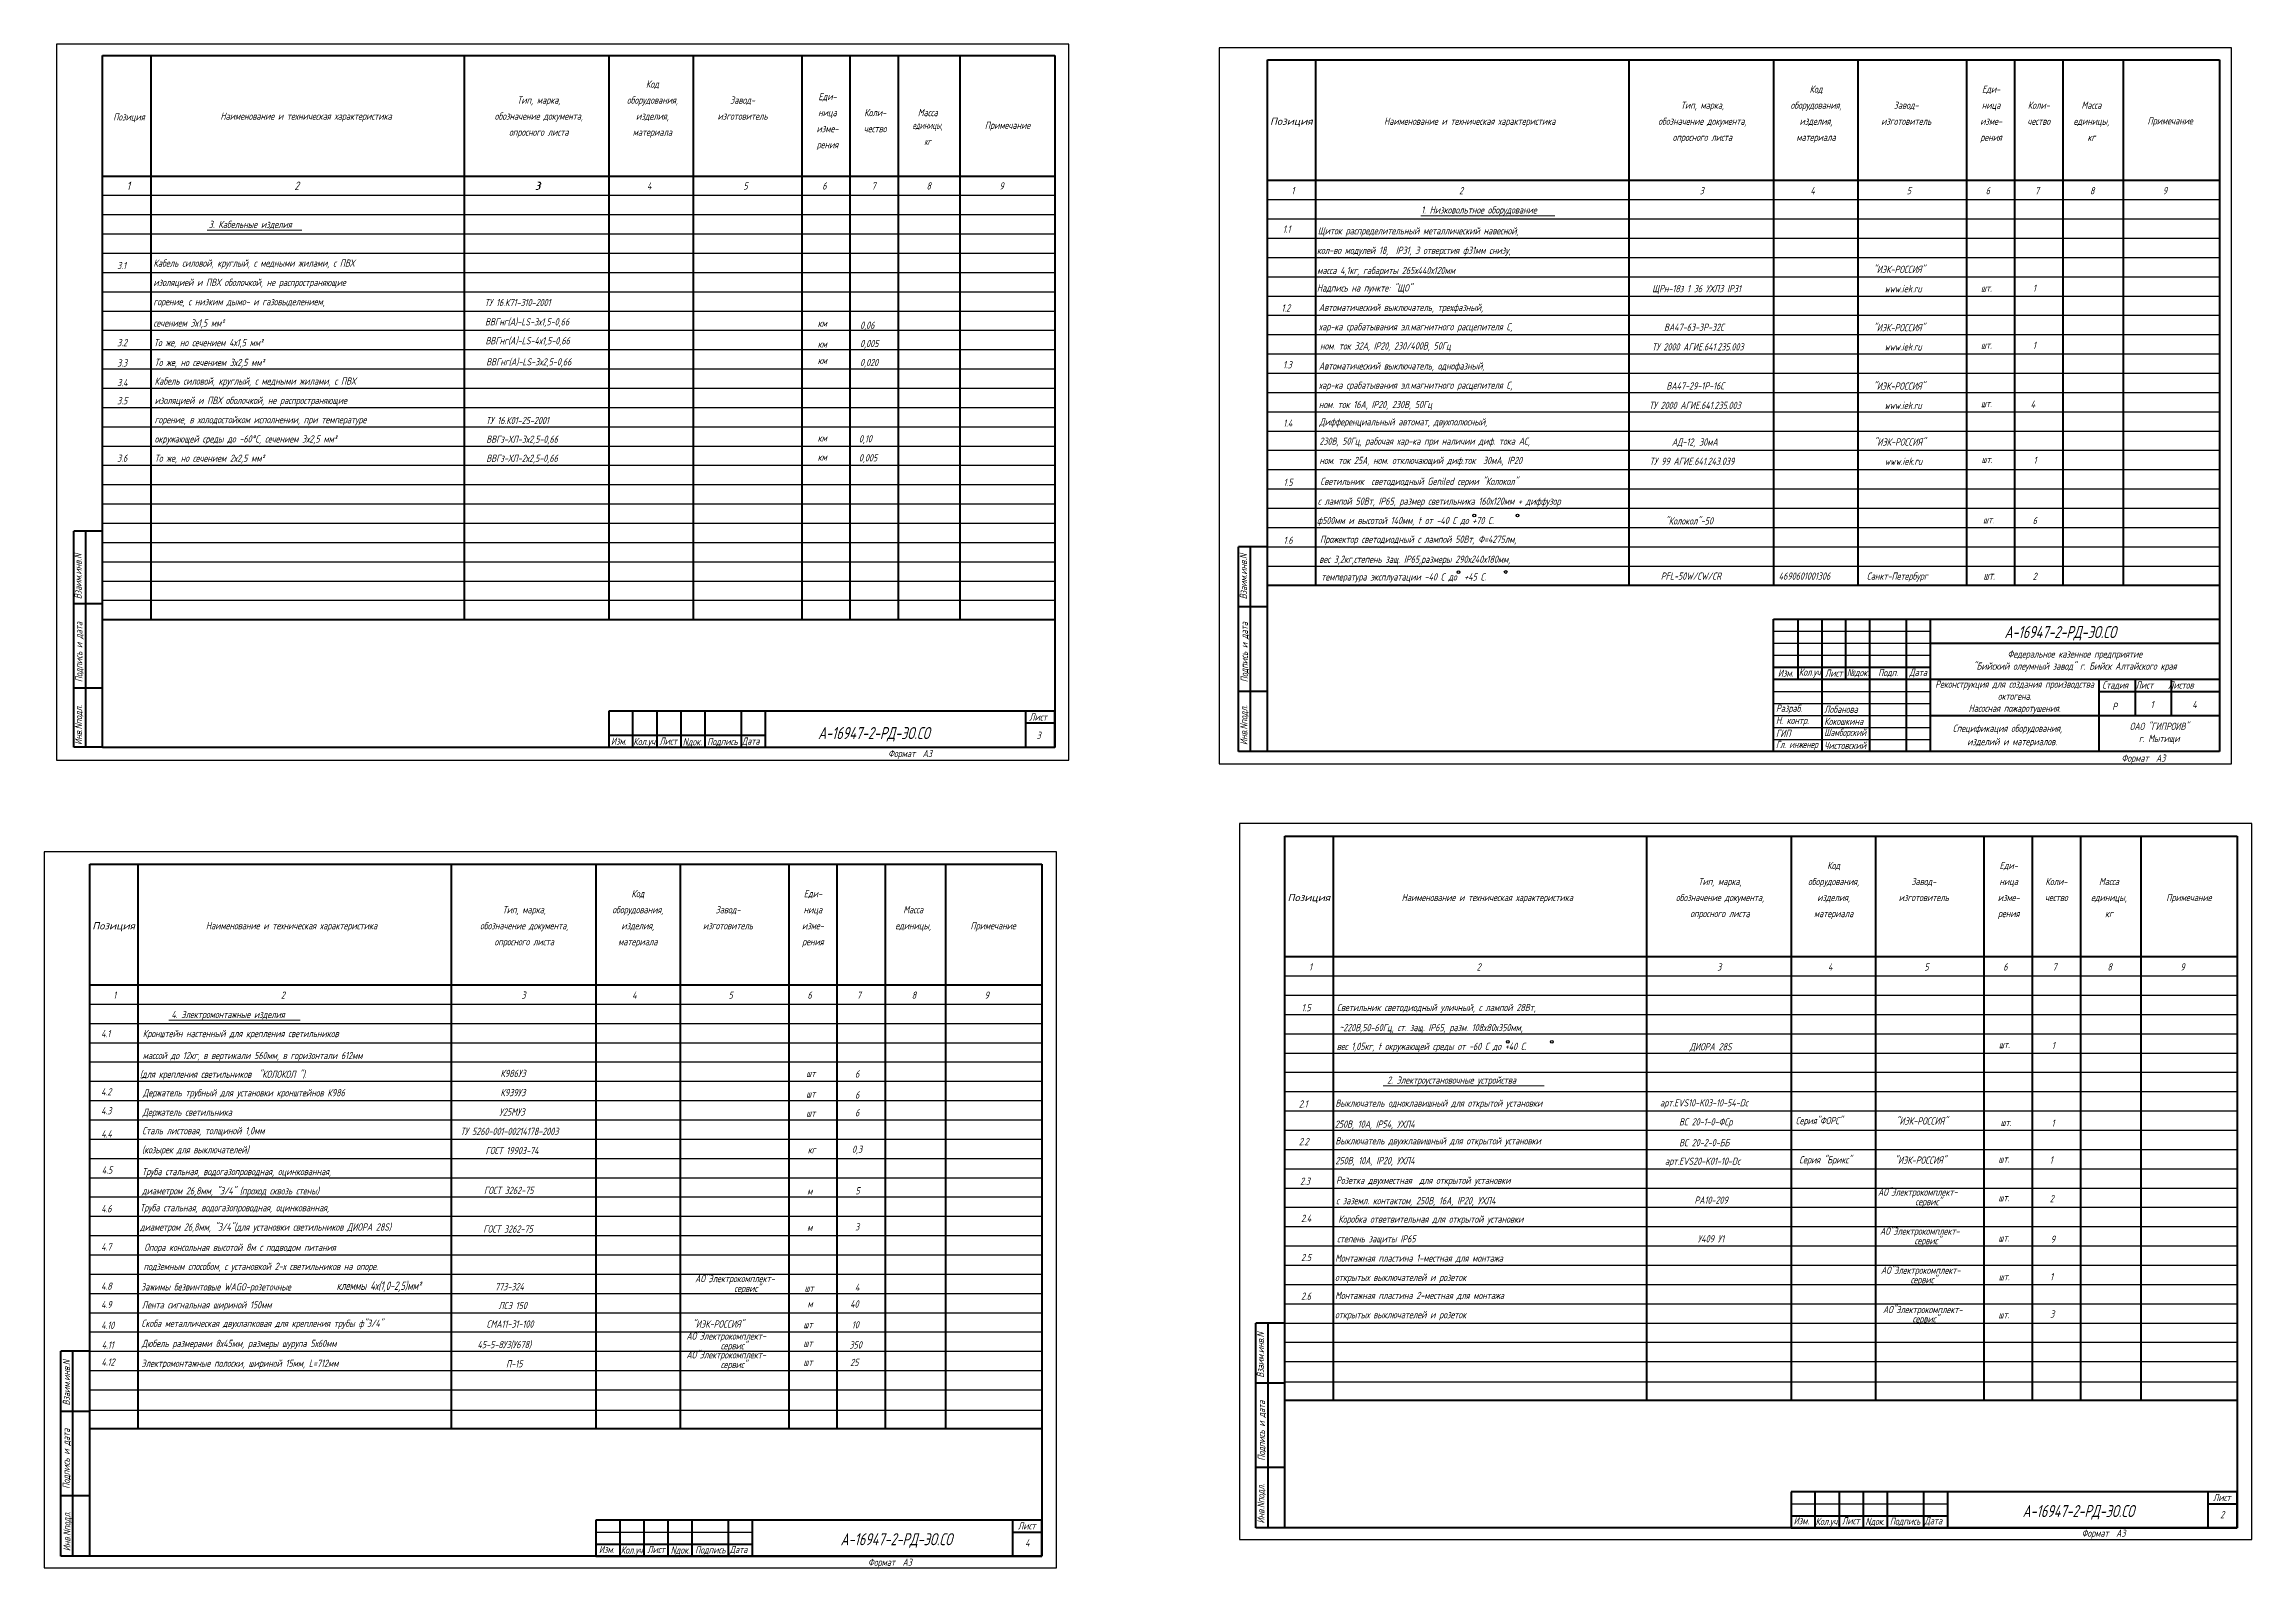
# Model space of a CAD drawing. Header units: inches. Extents: x 7 to 4039, y 15 to 1438.
# Drawn here: x 7 to 923, y 769 to 1402 of the extents above; entities that cross this region are included whole.
import ezdxf
from ezdxf.enums import TextEntityAlignment as Align

# ---------------------------------------------------------------- set-up
doc = ezdxf.new("R2010")
doc.units = ezdxf.units.IN
doc.header["$MEASUREMENT"] = 0
doc.linetypes.add('gost6', pattern=[12, 8, -1.5, 1, -1.5])
doc.layers.add('оси', color=5, linetype='gost6')
doc.layers.add('текст', color=7, linetype='Continuous')
doc.layers.add('Спецификация', color=9, linetype='Continuous', lineweight=25)
doc.styles.add('GOST', font='gost.shx', dxfattribs={"oblique": 15})
doc.styles.add('Simplex', font='simplex.shx', dxfattribs={"width": 0.7, "oblique": 15})

msp = doc.modelspace()

# ---------------------------------------------------------------- texts
at = {"lineweight": 20, "oblique": 15, "width": 0.7}
for s, style, p in [('Код', 'Simplex', (259.36, 1383.45)), ('Код', 'Simplex', (742.07, 1381.33)), ('Еди-', 'Simplex', (814.69, 1381.33)), ('Тип, марка,', 'Simplex', (212.23, 1376.8)), ('оборудования,', 'Simplex', (259.36, 1376.8)), ('Завод-', 'Simplex', (296.76, 1376.8)), ('ница', 'Simplex', (331.97, 1371.62)), ('Еди-', 'Simplex', (331.97, 1378.27)), ('Коли-', 'Simplex', (351.76, 1371.62)), ('Масса', 'Simplex', (373.59, 1371.62)), ('Тип, марка,', 'Simplex', (694.94, 1374.68)), ('оборудования,', 'Simplex', (742.07, 1374.68)), ('Завод-', 'Simplex', (779.47, 1374.68)), ('ница', 'Simplex', (814.69, 1374.68)), ('Коли-', 'Simplex', (834.47, 1374.68)), ('Масса', 'Simplex', (856.31, 1374.68)), ('Позиция', 'Simplex', (42.22, 1369.83)), ('Наименование и техническая характеристика', 'Simplex', (115.7, 1370.15)), ('обозначение документа,', 'Simplex', (212.23, 1370.15)), ('опросного листа', 'Simplex', (212.23, 1363.5)), ('материала', 'Simplex', (259.36, 1363.5)), ('изделия,', 'Simplex', (259.36, 1370.15)), ('изготовитель', 'Simplex', (296.76, 1370.15)), ('изме-', 'Simplex', (331.97, 1364.97)), ('чество', 'Simplex', (351.76, 1364.97)), ('единицы,', 'GOST', (373.5, 1366.36)), ('Примечание', 'Simplex', (406.67, 1366.36)), ('Наименование и техническая характеристика', 'Simplex', (598.42, 1368.03)), ('обозначение документа,', 'Simplex', (694.94, 1368.03)), ('изделия,', 'Simplex', (742.07, 1368.03)), ('изготовитель', 'Simplex', (779.47, 1368.03)), ('изме-', 'Simplex', (814.69, 1368.03)), ('чество', 'Simplex', (834.47, 1368.03)), ('единицы,', 'Simplex', (856.31, 1368.03)), ('Примечание', 'Simplex', (888.98, 1368.19)), ('рения', 'Simplex', (331.97, 1358.32)), ('кг', 'GOST', (373.5, 1359.71)), ('опросного листа', 'Simplex', (694.94, 1361.38)), ('материала', 'Simplex', (742.07, 1361.38)), ('рения', 'Simplex', (814.69, 1361.38)), ('кг', 'Simplex', (856.31, 1361.38)), ('Тип, марка,', 'Simplex', (702.23, 1052.66)), ('оборудования,', 'Simplex', (749.36, 1052.66)), ('Код', 'Simplex', (749.36, 1059.31)), ('Завод-', 'Simplex', (786.76, 1052.66)), ('ница', 'Simplex', (821.98, 1052.66)), ('Еди-', 'Simplex', (821.98, 1059.31)), ('Коли-', 'Simplex', (841.76, 1052.66)), ('Масса', 'Simplex', (863.59, 1052.66)), ('Код', 'Simplex', (253.31, 1047.63)), ('Еди-', 'Simplex', (325.93, 1047.63)), ('Наименование и техническая характеристика', 'Simplex', (605.71, 1046.01)), ('обозначение документа,', 'Simplex', (702.23, 1046.01)), ('изделия,', 'Simplex', (749.36, 1046.01)), ('изготовитель', 'Simplex', (786.76, 1046.01)), ('изме-', 'Simplex', (821.98, 1046.01)), ('чество', 'Simplex', (841.76, 1046.01)), ('единицы,', 'Simplex', (863.59, 1046.01)), ('Примечание', 'Simplex', (896.76, 1046.01)), ('Наименование и техническая характеристика', 'Simplex', (109.66, 1034.33)), ('обозначение документа,', 'Simplex', (206.18, 1034.33)), ('Тип, марка,', 'Simplex', (206.18, 1040.98)), ('оборудования,', 'Simplex', (253.31, 1040.98)), ('изделия,', 'Simplex', (253.31, 1034.33)), ('изготовитель', 'Simplex', (290.71, 1034.33)), ('Завод-', 'Simplex', (290.71, 1040.98)), ('изме-', 'Simplex', (325.93, 1034.33)), ('ница', 'Simplex', (325.93, 1040.98)), ('единицы,', 'Simplex', (367.55, 1034.33)), ('Масса', 'Simplex', (367.55, 1040.98)), ('Примечание', 'Simplex', (400.71, 1034.33)), ('опросного листа', 'Simplex', (702.23, 1039.36)), ('материала', 'Simplex', (749.36, 1039.36)), ('рения', 'Simplex', (821.98, 1039.36)), ('кг', 'Simplex', (863.59, 1039.36)), ('опросного листа', 'Simplex', (206.18, 1027.68)), ('материала', 'Simplex', (253.31, 1027.68)), ('рения', 'Simplex', (325.93, 1027.68))]:
    msp.add_text(s, height=3, dxfattribs=dict(at, style=style)).set_placement(p, align=Align.CENTER)
at = {"lineweight": 20, "style": 'Simplex', "oblique": 15, "width": 0.960052}
for p, p2 in [((515.56, 1368.03), (533.25, 1368.03)), ((522.85, 1046.01), (540.54, 1046.01)), ((27.01, 1034.29), (44.71, 1034.29))]:
    msp.add_text('Позиция', height=3, dxfattribs=at).set_placement(p, p2, align=Align.FIT)
at = {"style": 'GOST', "oblique": 15}
for s, p in [('1', (41.29, 1341.02)), ('2', (110.85, 1341.02)), ('3', (210.62, 1341.02))]:
    msp.add_text(s, height=3.5, dxfattribs=at).set_placement(p)
at = {"lineweight": 20, "style": 'Simplex', "oblique": 15}
for s, width, p in [('3', 0.7, (211.17, 1341.19)), ('4', 0.7, (257.12, 1341.19)), ('5', 0.7, (297.09, 1341.19)), ('6', 0.7, (329.83, 1341.19)), ('7', 0.7, (350.29, 1341.19)), ('8', 0.7, (373.08, 1341.19)), ('9', 0.7, (403.3, 1341.19)), ('1', 0.7, (524.45, 1339.24)), ('2', 0.7, (594.01, 1339.24)), ('3', 0.7, (693.79, 1339.24)), ('4', 0.7, (739.74, 1339.24)), ('5', 0.7, (779.72, 1339.24)), ('6', 0.7, (812.45, 1339.24)), ('7', 0.7, (832.91, 1339.24)), ('8', 0.7, (855.7, 1339.24)), ('9', 0.7, (885.92, 1339.24)), ('3. Кабельные изделия', 0.7, (75.32, 1325.24)), ('1. Низковольтное оборудование', 0.7, (578.3, 1331.24)), ('1.1', 0.7, (520.9, 1323.3)), ('Щиток распределительный металлический навесной,', 0.7, (535.37, 1322.58)), ('3.1', 0.7, (37.33, 1308.18)), ('Кабель силовой, круглый, с медными жилами, с ПВХ', 0.7, (52.38, 1309.19)), ('кол-во модулей 18,  IP31, 3 отверстия ф31мм снизу, ', 0.7, (535.04, 1314.49)), ('изоляцией и ПВХ оболочкой, не распространяющие', 0.7, (52.38, 1301.19)), ('Надпись на пункте: "ЩО" ', 0.7, (535.03, 1298.88)), ('масса 4,1кг, габариты 265х440х120мм', 0.7, (535.13, 1306.13)), ('  шт.', 0.7, (807.4, 1298.84)), ('горение, с низким дымо- и газовыделением,', 0.7, (52.38, 1293.19)), ('1.2', 0.7, (520.32, 1290.57)), ('Автоматический выключатель, трехфазный,', 0.7, (535.83, 1290.79)), ('сечением 3х1,5 мм²', 0.7, (52.38, 1284.34)), ('хар-ка срабатывания эл.магнитного расцепителя С,', 0.7, (535.83, 1282.79)), ('3.2', 0.7, (37.33, 1276.18)), ('То же, но сечением 4х1,5 мм²', 0.7, (52.55, 1276.21)), ('ном. ток 32А, IP20, 230/400В, 50Гц', 0.7, (536.31, 1274.82)), ('  шт.', 0.7, (807.4, 1275.18)), ('3.3', 0.7, (37.33, 1267.77)), ('То же, но сечением 3х2,5 мм²', 0.7, (52.84, 1267.98)), ('1.3', 0.7, (520.95, 1267.04)), ('Автоматический выключатель, однофазный,', 0.7, (535.83, 1266.53)), ('3.4', 0.7, (37.33, 1259.63)), ('3.5', 0.7, (37.33, 1252.11)), ('изоляцией и ПВХ оболочкой, не распространяющие', 0.7, (52.88, 1252.25)), ('Кабель силовой, круглый, с медными жилами, с ПВХ', 0.7, (52.88, 1260.25)), ('хар-ка срабатывания эл.магнитного расцепителя С,', 0.7, (535.83, 1258.53)), ('горение, в холодостойком исполнении, при температуре ', 0.7, (52.88, 1244.25)), ('1.4', 0.7, (521.04, 1242.78)), ('Дифференциальный автомат, двухполюсный,', 0.7, (536.06, 1243.33)), ('ном. ток 16А, IP20, 230В, 50Гц', 0.7, (535.83, 1250.53)), ('  шт.', 0.7, (807.4, 1250.92)), ('окружающей среды до -60%%DC, сечением 3х2,5 мм²', 0.7, (52.88, 1236.25)), ('230В, 50Гц, рабочая хар-ка при наличии диф. тока АС,', 0.7, (536.06, 1235.33)), ('3.6', 0.7, (37.33, 1228.27)), ('То же, но сечением 2х2,5 мм²', 0.7, (52.88, 1228.25)), ('ном. ток 25А, ном. отключающий диф.ток  30мА, IP20', 0.7, (536.06, 1227.33)), ('  шт.', 0.7, (807.63, 1227.72)), ('1.5', 0.7, (521.2, 1218.25)), ('Светильник  светодиодный Geniled серии "Колокол"', 0.7, (536.42, 1218.67)), ('с лампой 50Вт, IР65, размер светильника 160х120мм + диффузор', 0.7, (535.39, 1210.42)), ('ф500мм и высотой 140мм, t от -40 С до +70 С.', 0.7, (535.04, 1202.42)), ('"Колокол"-50', 0.7, (679.56, 1202.24)), ('  шт.', 0.7, (808.26, 1202.68)), ('1.6', 0.7, (521.2, 1194.23)), ('Стадия  Лист    Листов', 0.7, (860.79, 1134.18)), ('Р', 0.7, (864.94, 1125.3)), ('1', 0.7, (880.89, 1126.07)), ('4', 0.7, (898.16, 1126.07)), ('Лист', 0.7, (415.71, 1120.91)), ('Спецификация оборудования,', 0.7, (798.82, 1116.22)), ('Изм.', 0.7, (242.16, 1110.85)), ('Лист', 0.7, (262.25, 1110.9)), ('Nдок.', 0.7, (271.95, 1110.65)), ('Подпись', 0.7, (282.08, 1110.71)), ('Дата', 0.7, (296.46, 1110.9)), ('3', 0.7, (418.74, 1113.31)), ('изделий и материалов.', 0.7, (804.79, 1110.69)), ('1', 0.7, (531.74, 1017.22)), ('2', 0.7, (601.3, 1017.22)), ('9', 0.7, (893.2, 1017.22)), ('1', 0.7, (35.69, 1005.53)), ('2', 0.7, (105.25, 1005.53)), ('9', 0.7, (397.16, 1005.53)), ('4. Электромонтажные изделия', 0.7, (59.82, 997.49)), ('1.5', 0.7, (528.7, 1000.35)), ('Светильник светодиодный уличный, с лампой 28Вт,', 0.7, (543.34, 1000.4)), ('4.1', 0.7, (30.68, 989.56)), (' ~220В,50-60Гц, ст. защ. IP65, разм. 108х80х350мм,', 0.7, (542.75, 992.07)), ('вес 1,05кг, t окружающей среды от -60 С до +40 С.', 0.7, (543.26, 984.27)), ('ДИОРА 28S   ', 0.7, (689.68, 984.13)), ('  шт.', 0.7, (814.84, 985.02)), ('4.2', 0.7, (30.68, 965.41)), ('2.1', 0.7, (527.54, 960.38)), ('4.3', 0.7, (30.68, 957.56)), ('Держатель светильника', 0.7, (47.91, 956.96)), ('250В, 10А, IP54, УХЛ4', 0.7, (542.45, 952.02)), ('  шт.', 0.7, (815.52, 952.69)), ('4.4', 0.7, (30.73, 947.94)), ('2.2', 0.7, (527.54, 944.75)), ('Выключатель двухклавишный для открытой установки ', 0.7, (542.69, 945.07)), ('4.5', 0.7, (30.97, 932.96)), ('250В, 10А, IP20, УХЛ4', 0.7, (542.69, 936.88)), ('  шт.', 0.7, (814.66, 937.57)), ('2.3', 0.7, (528.05, 928.34)), ('4.6', 0.7, (30.68, 916.94)), ('2.4', 0.7, (528.43, 912.93)), ('  шт.', 0.7, (814.66, 921.53)), ('степень защиты IP65', 0.7, (543.36, 904.42)), ('4.7', 0.7, (30.68, 901.05)), ('2.5', 0.7, (528.43, 896.7)), ('открытых выключателей и розеток', 0.7, (542.55, 888.44)), ('4.8', 0.7, (30.68, 884.81)), ('2.6', 0.7, (528.43, 880.64)), ('открытых выключателей и розеток', 0.7, (542.55, 872.97)), ('Лист', 0.7, (906.78, 797.15)), ('Лист', 0.7, (411.01, 785.4)), ('Изм.', 0.7, (732.77, 787.44)), ('Кол.уч.', 0.65, (741.87, 787.23)), ('Лист', 0.7, (752.85, 787.49)), ('Nдок.', 0.7, (762.56, 787.24)), ('Подпись', 0.7, (772.69, 787.3)), ('Дата', 0.7, (787.07, 787.49)), ('2', 0.7, (909.76, 790.02)), ('Изм.', 0.7, (237.14, 775.54)), ('Лист', 0.7, (257.22, 775.58)), ('Дата', 0.7, (291.44, 775.58)), ('4', 0.7, (413.99, 778.27)), ('Кол.уч.', 0.65, (246.23, 775.34)), ('Nдок.', 0.7, (266.93, 775.33)), ('Подпись', 0.7, (277.06, 775.4))]:
    msp.add_text(s, height=3, dxfattribs=dict(at, width=width)).set_placement(p)
at = {"color": 0, "lineweight": 20, "style": 'Simplex', "oblique": 15}
for s, width, p in [('1', 0.7, (832.03, 1298.75)), ('км', 0.7, (327.92, 1284.23)), ('0,06', 0.7, (345.52, 1283.42)), ('км', 0.7, (327.92, 1275.63)), ('0,005', 0.7, (345.52, 1275.82)), ('1', 0.7, (832.03, 1275.08)), ('км', 0.7, (327.92, 1268.79)), ('0,020', 0.7, (345.52, 1267.97)), ('4', 0.7, (831.07, 1250.62)), ('км', 0.7, (327.92, 1236.66)), ('0,10', 0.7, (345.01, 1236.31)), ('км', 0.7, (327.92, 1228.74)), ('0,005', 0.7, (345.01, 1228.39)), ('1', 0.7, (832.32, 1227.42)), ('6', 0.7, (831.93, 1202.39)), ('2', 0.7, (831.95, 1179.24)), ('Кол.уч.', 0.65, (251.43, 1110.72)), ('3', 0.7, (701.07, 1017.22)), ('4', 0.7, (747.03, 1017.22)), ('5', 0.7, (787, 1017.22)), ('6', 0.7, (819.74, 1017.22)), ('7', 0.7, (840.19, 1017.22)), ('8', 0.7, (862.99, 1017.22)), ('3', 0.7, (205.03, 1005.53)), ('4', 0.7, (250.98, 1005.53)), ('5', 0.7, (290.95, 1005.53)), ('6', 0.7, (323.69, 1005.53)), ('7', 0.7, (344.15, 1005.53)), ('8', 0.7, (366.94, 1005.53)), ('Кронштейн настенный для крепления светильников', 0.7, (47.94, 989.58)), ('массой до 12кг, в вертикали 560мм, в горизонтали 612мм', 0.7, (47.94, 980.47)), ('1', 0.7, (839.88, 984.6)), ('(для крепления светильников  "КОЛОКОЛ ").', 0.7, (46.71, 972.71)), ('К986У3', 0.7, (196.31, 973.06)), ('шт', 0.7, (323.16, 973.05)), ('6', 0.7, (343.43, 972.83)), ('2. Электроустановочные устройства', 0.7, (564.15, 970.28)), ('Держатель трубный для установки кронштейнов К986', 0.7, (48.05, 965.02)), ('К939У3', 0.7, (196.31, 965.1)), ('шт', 0.7, (323.16, 964.55)), ('6', 0.7, (343.43, 964.09)), ('Выключатель одноклавишный для открытой установки ', 0.7, (542.7, 960.7)), ('У25МУ3', 0.7, (195.88, 957.06)), ('шт', 0.7, (323.16, 956.55)), ('6', 0.7, (343.43, 956.75)), ('1', 0.7, (839.77, 952.39)), ('(козырек для выключателей)', 0.7, (47.62, 941.41)), ('Сталь листовая, толщиной 1,0мм', 0.7, (47.71, 949.31)), ('ТУ 5260-001-00214178-2003', 0.7, (179.77, 949.02)), ('ГОСТ 19903-74', 0.7, (190.14, 941.05)), ('кг', 0.7, (323.82, 941.43)), ('0,3', 0.7, (342.16, 941.61)), ('Труба стальная, водогазопроводная, оцинкованная,', 0.7, (47.62, 932.33)), ('1', 0.7, (839.03, 937.14)), ('диаметром 26,8мм, "3/4" (проход сквозь стены)', 0.7, (47.62, 924.33)), ('ГОСТ 3262-75', 0.7, (189.48, 924.53)), ('м', 0.7, (323.55, 924.19)), ('5', 0.7, (343.57, 924.37)), ('Розетка двухместная  для открытой установки ', 0.7, (542.98, 928.71)), ('АО"Электрокомплект-', 0.7, (767.78, 923.83)), ('Труба стальная, водогазопроводная, оцинкованная,', 0.7, (46.8, 917.34)), ('с заземл. контактом, 250В, 16А, IP20, УХЛ4', 0.7, (542.98, 920.26)), ('РА10-209', 0.7, (691.64, 920.5)), ('сервис"', 0.7, (783.26, 919.86)), ('2', 0.7, (839.03, 921.1)), ('диаметром 26,8мм, "3/4"(для установки светильников ДИОРА 28S)', 0.7, (46.8, 909.34)), ('ГОСТ 3262-75', 0.7, (189.19, 908.5)), ('м', 0.7, (323.55, 909.14)), ('3', 0.7, (343.45, 909.38)), ('Коробка ответвительная для открытой установки', 0.7, (543.89, 912.61)), ('АО"Электрокомплект-', 0.7, (768.62, 907.63)), ('сервис"', 0.7, (782.92, 903.67)), ('  шт.', 0.7, (814.64, 904.81)), ('9', 0.7, (839.41, 904.28)), ('Опора консольная высотой 8м с подводом питания', 0.7, (48.58, 900.92)), ('Монтажная пластина 1-местная для монтажа', 0.7, (542.58, 896.43)), ('подземным способом, с установкой 2-х светильников на опоре.', 0.7, (48.29, 893.01)), ('АО"Электрокомплект-', 0.7, (277.1, 887.95)), ('4.9', 0.7, (30.68, 877.16)), ('Зажимы безвинтовые WAGO-розеточные ', 0.7, (47.22, 884.49)), ('773-324 ', 0.7, (194.07, 884.6)), ('сервис"', 0.7, (293.31, 883.91)), ('шт', 0.7, (322.49, 884.03)), ('м', 0.7, (323.69, 877.49)), ('40', 0.7, (341.4, 877.39)), ('4', 0.7, (343.38, 884.32)), ('Монтажная пластина 2-местная для монтажа', 0.7, (542.58, 880.96)), ('4.10', 0.7, (30.68, 868.55)), ('Скоба металлическая двухлапковая для крепления трубы ф"3/4"', 0.7, (47.41, 869.39)), ('СМА11-31-100', 0.7, (190.58, 869.09)), ('шт', 0.7, (322.01, 868.87)), ('10', 0.7, (342.09, 868.78)), ('  шт.', 0.7, (814.65, 872.94)), ('3', 0.7, (839.22, 873.26)), ('4.11', 0.7, (30.92, 860.4)), ('АО"Электрокомплект-', 0.7, (273.47, 864.12)), ('сервис"', 0.7, (287.69, 860.09)), ('шт', 0.7, (322.01, 861.18)), ('350', 0.7, (341.08, 860.42)), ('4.12', 0.7, (30.82, 853.3)), ('Электромонтажные полоски, шириной 15мм, L=712мм', 0.7, (47.41, 852.81)), ('П-15', 0.7, (198.65, 852.6)), ('АО"Электрокомплект-', 0.7, (273.47, 856.32)), ('сервис"', 0.7, (287.69, 852.29)), ('шт', 0.7, (322.01, 853.26)), ('25', 0.7, (341.4, 853.17))]:
    msp.add_text(s, height=3, dxfattribs=dict(at, width=width)).set_placement(p)
at = {"lineweight": 20, "style": 'Simplex', "oblique": 15, "width": 0.7}
for s, p in [('Взаим.инв.N', (22.58, 1171.27)), ('Взаим.инв.N', (506.01, 1171.22)), ('Подпись и дата', (22.95, 1136.84)), ('Подпись и дата', (506.39, 1136.79)), ('Инв.Nподл.', (22.77, 1110.82)), ('Инв.Nподл.', (506.2, 1110.77)), ('Взаим.инв.N', (513.11, 848.29)), ('Взаим.инв.N', (17.79, 836.79)), ('Подпись и дата', (513.48, 813.86)), ('Подпись и дата', (17.7, 802.22)), ('Инв.Nподл.', (513.29, 787.84)), ('Инв.Nподл.', (17.97, 776.34))]:
    msp.add_text(s, height=3, rotation=90, dxfattribs=at).set_placement(p)
at = {"style": 'Simplex', "oblique": 15, "width": 0.7}
msp.add_text('  шт.', height=3.5, dxfattribs=at).set_placement((808.28, 1179.34))
at = {"lineweight": 35, "style": 'Simplex', "oblique": 15, "width": 0.7}
for p in [(843.39, 1155.14), (351.22, 1113.24), (850.9, 790.52), (360.56, 778.82)]:
    msp.add_text('А-16947-2-РД-ЭО.СО', height=5, dxfattribs=at).set_placement(p, align=Align.CENTER)
at = {"color": 0, "lineweight": 20, "style": 'Simplex', "oblique": 15, "width": 0.7}
for p in [(366.25, 1105.75), (877.91, 1103.84), (861.35, 782.33), (357.91, 770.28)]:
    msp.add_text('Формат  А3', height=3, dxfattribs=at).set_placement(p, align=Align.CENTER)
at = {"color": 0, "style": 'Simplex', "oblique": 15, "width": 0.7}
msp.add_text('клеммы 4х(1,0-2,5)мм²', height=3.5, dxfattribs=at).set_placement((128.36, 884.73))
at = {"layer": 'Спецификация', "color": 0, "lineweight": 20, "style": 'Simplex', "oblique": 15, "width": 0.7}
for s, p in [('ВА47-63-3Р-32С', (679.01, 1282.6)), ('ВА47-29-1Р-16С', (680, 1258.25)), ('Прожектор светодиодный с лампой 50Вт, Ф=4275лм,', (536.31, 1194.62)), ('вес 3,2кг,степень защ. IР65,размеры 290х240х180мм,', (535.99, 1186.33)), ('температура эксплуатации -40 С до  +45 С.', (536.82, 1179.01)), ('PFL-50W/CW/CR', (677.68, 1179.35)), ('4690601001306', (726.59, 1179.35)), ('Санкт-Петербург', (763.16, 1179.34)), ('"ИЭК-РОССИЯ"', (774.69, 937.09)), ('АО"Электрокомплект-', (768.98, 891.4)), ('сервис"', (781.27, 887.51)), ('  шт.', (814.77, 888.68)), ('1', (839.2, 888.74)), ('Лента сигнальная шириной 150мм', (47.57, 877.05)), ('ЛСЭ 150', (195.48, 876.76)), ('"ИЭК-РОССИЯ"', (276, 869.09)), ('АО"Электрокомплект-', (769.82, 875.1)), ('сервис"', (782.1, 871.22)), ('Дюбель размерами 8х45мм, размеры шурупа 5х60мм', (47.54, 861.04)), ('45-5-8У3(У678)', (186.78, 860.57))]:
    msp.add_text(s, height=3, dxfattribs=at).set_placement(p)
at = {"layer": 'текст', "color": 0, "lineweight": 20, "style": 'Simplex', "oblique": 15, "width": 0.7}
for s, p in [('"ИЭК-РОССИЯ"', (765.88, 1306.58)), ('ЩРн-18з 1 36 УХЛ3 IР31 ', (674.08, 1298.6)), ('www.iek.ru', (770.42, 1298.58)), ('ТУ 16.К71-310-2001', (189.77, 1292.83)), ('ВВГнг(А)-LS-3х1,5-0,66', (189.94, 1284.83)), ('"ИЭК-РОССИЯ"', (765.88, 1282.43)), ('ВВГнг(А)-LS-4х1,5-0,66', (190.11, 1277)), ('ТУ 2000 АГИЕ.641.235.003', (674.02, 1274.43)), ('www.iek.ru', (770.42, 1274.43)), ('ВВГнг(А)-LS-3х2,5-0,66', (190.4, 1268.21)), ('"ИЭК-РОССИЯ"', (765.88, 1258.17)), ('ТУ 16.К01-25-2001', (190.26, 1243.89)), ('ТУ 2000 АГИЕ.641.235.003', (672.83, 1250.17)), ('www.iek.ru', (770.42, 1250.17)), ('ВВГз-ХЛ-3х2,5-0,66', (190.44, 1236.14)), ('АД-12, 30мА', (682.28, 1234.97)), ('"ИЭК-РОССИЯ"', (766.11, 1234.97)), ('ВВГз-ХЛ-2х2,5-0,66', (190.44, 1228.23)), ('ТУ 99 АГИЕ.641.243.039', (673.06, 1226.97)), ('www.iek.ru', (770.65, 1226.97)), ('арт.EVS10-K03-10-54-Dc', (677.37, 960.83)), ('ВС 20-1-0-ФСр', (685.26, 952.95)), ('Серия"ФОРС"', (733.64, 953.48)), ('"ИЭК-РОССИЯ"', (775.3, 953.33)), ('У409 У1', (692.97, 904.46))]:
    msp.add_text(s, height=3, dxfattribs=at).set_placement(p)
at = {"layer": 'текст', "lineweight": 20, "style": 'Simplex', "oblique": 15, "width": 0.7}
for s, p in [('ВС 20-2-0-ББ', (685.29, 944.33)), ('арт.EVS20-K01-10-Dc', (679.42, 936.64)), ('Серия "Брикс"', (735.08, 937.22))]:
    msp.add_text(s, height=3, dxfattribs=at).set_placement(p)
at = {"layer": 'текст', "lineweight": 20, "char_height": 3, "style": 'Simplex'}
for s, insert, width, attachment_point in [('Федеральное казенное предприятие\\P"Бийский олеумный завод" г. Бийск Алтайского края', (849.46, 1145.61), 120, 5), ('Изм.', (729.46, 1140.61), 10, 5), ('Кол.уч', (739.46, 1140.61), 10, 5), ('Лист', (749.46, 1140.61), 10, 5), ('{\\fArial|b0|i0|c204|p34;\\W0.7;№\\Fsimplex|c204;док.}', (759.46, 1140.61), 10, 5), ('Подп.', (771.96, 1140.61), 15, 5), ('{\\W0.7;Дата}', (784.46, 1140.61), 10, 5), ('Разраб.', (725.46, 1125.61), 18, 4), ('Лобанова', (745.46, 1125.61), 18, 4), ('Реконструкция для создания производства октогена.\\PНасосная пожаротушения.', (824.46, 1130.61), 70, 5), ('Н. контр.', (725.46, 1120.61), 19, 4), ('{\\W0.6;Шамборский}', (745.46, 1115.61), 18, 4), ('Кокошкина', (745.46, 1120.61), 18, 4), ('{\\C2;ОАО "ГИПРОИВ"\\Pг. Мытищи}', (884.46, 1115.61), 50, 5), ('{\\W0.6;Гл. инженер}', (725.46, 1110.61), 18, 4), ('ГИП', (725.46, 1115.61), 18, 4), ('Чистовский', (745.46, 1110.61), 18, 4)]:
    msp.add_mtext(s, dxfattribs=dict(at, insert=insert, width=width, attachment_point=attachment_point))

# ---------------------------------------------------------------- linework, layer by layer
at = {"lineweight": 60}
for p, q in [((31.31, 1396.81), (426.31, 1396.81)), ((31.31, 1109.81), (31.31, 1396.81)), ((51.31, 1396.81), (51.31, 1162.81)), ((181.31, 1396.81), (181.31, 1162.81)), ((386.85, 1396.99), (386.85, 1162.89)), ((426.31, 1396.81), (426.31, 1109.81)), ((514.47, 1395.03), (909.47, 1395.03)), ((514.47, 1108.03), (514.47, 1395.03)), ((534.47, 1395.03), (534.47, 1177.03)), ((664.47, 1395.03), (664.47, 1177.03)), ((724.47, 1395.03), (724.47, 1177.03)), ((759.47, 1395.03), (759.47, 1177.03)), ((804.47, 1395.03), (804.47, 1177.03)), ((824.47, 1395.03), (824.47, 1177.03)), ((844.47, 1395.03), (844.47, 1177.03)), ((869.47, 1395.03), (869.47, 1177.03)), ((909.47, 1395.03), (909.47, 1108.03)), ((31.31, 1346.81), (426.31, 1346.81)), ((514.47, 1345.03), (909.47, 1345.03)), ((19.31, 1109.82), (19.31, 1199.54)), ((31.31, 1199.54), (19.31, 1199.54)), ((24.31, 1109.82), (24.31, 1199.54)), ((31.31, 1109.81), (31.31, 1194.81)), ((502.47, 1108.03), (502.47, 1193.03)), ((514.47, 1193.03), (502.47, 1193.03)), ((507.47, 1108.03), (507.47, 1193.03)), ((514.47, 1108.03), (514.47, 1193.03)), ((514.47, 1177.03), (909.47, 1177.03)), ((31.31, 1169.36), (19.31, 1169.36)), ((31.31, 1109.82), (31.31, 1164.36)), ((514.47, 1168.03), (502.47, 1168.03)), ((514.47, 1108.03), (514.47, 1163.03)), ((724.47, 1163.03), (909.47, 1163.03)), ((724.47, 1108.03), (724.47, 1163.03)), ((734.47, 1163.03), (734.47, 1138.03)), ((744.47, 1163.03), (744.47, 1108.03)), ((754.47, 1138.03), (754.47, 1163.03)), ((764.47, 1108.03), (764.47, 1163.03)), ((779.47, 1163.03), (779.47, 1108.03)), ((789.47, 1163.03), (789.47, 1147.84)), ((789.47, 1153.03), (909.47, 1153.03)), ((789.47, 1147.84), (789.47, 1108.03)), ((724.47, 1143.03), (789.4, 1143.03)), ((724.47, 1138.03), (909.63, 1138.03)), ((859.47, 1138.03), (859.47, 1108.03)), ((874.68, 1123.03), (874.68, 1138.03)), ((889.47, 1138.03), (889.47, 1123.03)), ((31.31, 1134.36), (19.31, 1134.36)), ((514.47, 1133.03), (502.47, 1133.03)), ((859.46, 1133.03), (909.63, 1133.03)), ((789.47, 1123.03), (909.63, 1123.03)), ((31.31, 1109.82), (19.31, 1109.82)), ((426.31, 1109.81), (31.31, 1109.81)), ((514.47, 1108.03), (502.47, 1108.03)), ((909.47, 1108.03), (514.47, 1108.03)), ((521.76, 1073.01), (916.76, 1073.01)), ((521.76, 786.01), (521.76, 1073.01)), ((541.76, 1073.01), (541.76, 839.01)), ((916.76, 1073.01), (916.76, 786.01)), ((25.93, 1061.29), (420.93, 1061.29)), ((25.93, 774.29), (25.93, 1061.29)), ((45.93, 1061.29), (45.93, 827.29)), ((420.93, 1061.29), (420.93, 774.29)), ((509.76, 786.01), (509.76, 871.01)), ((521.76, 871.01), (509.76, 871.01)), ((514.76, 786.01), (514.76, 871.01)), ((521.76, 786.01), (521.76, 871.01)), ((13.93, 774.29), (13.93, 859.29)), ((25.93, 859.29), (13.93, 859.29)), ((18.93, 774.29), (18.93, 859.29)), ((25.93, 774.29), (25.93, 859.29)), ((521.76, 846.01), (509.76, 846.01)), ((25.93, 834.29), (13.93, 834.29)), ((521.76, 786.01), (521.76, 841.01)), ((25.93, 774.29), (25.93, 829.29)), ((521.76, 811.01), (509.76, 811.01)), ((25.93, 799.29), (13.93, 799.29)), ((521.76, 786.01), (509.76, 786.01)), ((916.76, 786.01), (521.76, 786.01)), ((916.76, 786.01), (731.76, 786.01)), ((25.93, 774.29), (13.93, 774.29)), ((420.93, 774.29), (25.93, 774.29)), ((420.93, 774.29), (235.93, 774.29))]:
    msp.add_line(p, q, dxfattribs=at)
at = {"color": 0, "lineweight": 60}
for p, q in [((241.31, 1396.81), (241.31, 1162.81)), ((276.31, 1396.81), (276.31, 1162.81)), ((321.31, 1396.81), (321.31, 1162.81)), ((341.31, 1396.81), (341.31, 1162.81)), ((361.31, 1396.81), (361.31, 1162.81)), ((31.31, 1162.81), (426.31, 1162.81)), ((671.76, 1073.01), (671.76, 839.01)), ((731.76, 1073.01), (731.76, 839.01)), ((766.76, 1073.01), (766.76, 839.01)), ((811.76, 1073.01), (811.76, 839.01)), ((831.76, 1073.01), (831.76, 839.01)), ((851.76, 1073.01), (851.76, 839.01)), ((876.76, 1073.01), (876.76, 839.01)), ((175.93, 1061.29), (175.93, 827.29)), ((235.93, 1061.29), (235.93, 827.29)), ((270.93, 1061.29), (270.93, 827.29)), ((315.93, 1061.29), (315.93, 827.29)), ((335.93, 1061.29), (335.93, 827.29)), ((355.93, 1061.29), (355.93, 827.29)), ((380.93, 1061.29), (380.93, 827.29)), ((521.76, 1023.01), (916.76, 1023.01)), ((25.93, 1011.29), (420.93, 1011.29)), ((521.76, 839.01), (916.76, 839.01)), ((25.93, 827.29), (420.93, 827.29))]:
    msp.add_line(p, q, dxfattribs=at)
at = {"lineweight": 30}
for p, q in [((31.31, 1338.81), (426.31, 1338.81)), ((514.47, 1337.03), (909.47, 1337.03))]:
    msp.add_line(p, q, dxfattribs=at)
at = {"lineweight": -3}
for p, q in [((31.31, 1330.81), (426.31, 1330.81)), ((514.47, 1329.03), (909.47, 1329.03)), ((31.31, 1322.81), (426.31, 1322.81)), ((514.47, 1321.03), (909.47, 1321.03)), ((514.47, 1185.03), (909.47, 1185.03)), ((724.47, 1153.03), (789.96, 1153.03)), ((724.47, 1148.03), (789.59, 1148.03)), ((724.91, 1123.03), (789.79, 1123.03)), ((731.76, 796.01), (796.76, 796.01)), ((235.93, 784.29), (300.93, 784.29))]:
    msp.add_line(p, q, dxfattribs=at)
at = {"lineweight": 18}
for p, q in [((578.1, 1330.33), (633.71, 1330.33)), ((74.7, 1324.34), (114, 1324.34)), ((58.79, 996.59), (113.19, 996.59))]:
    msp.add_line(p, q, dxfattribs=at)
for p, q in [((514.47, 1321.03), (534.47, 1321.03)), ((724.47, 1163.03), (744.47, 1163.03)), ((724.47, 1163.03), (734.47, 1163.03)), ((724.47, 1158.03), (789.4, 1158.03)), ((764.47, 1163.03), (779.47, 1163.03)), ((764.47, 1163.03), (779.47, 1163.03)), ((779.47, 1163.03), (789.47, 1163.03)), ((779.47, 1163.03), (789.47, 1163.03)), ((779.47, 1163.03), (789.47, 1163.03)), ((789.47, 1163.03), (799.47, 1163.03)), ((734.47, 1143.03), (754.47, 1143.03)), ((734.47, 1143.03), (734.47, 1143.03)), ((789.47, 1138.03), (859.47, 1138.03)), ((724.47, 1133.03), (789.4, 1133.03)), ((724.47, 1128.03), (789.4, 1128.03)), ((874.47, 1133.03), (889.47, 1133.03)), ((874.47, 1133.03), (889.47, 1133.03)), ((724.47, 1118.03), (789.59, 1118.03)), ((724.47, 1113.03), (789.59, 1113.03)), ((724.47, 1108.03), (724.47, 1113.03)), ((724.47, 1108.03), (724.47, 1113.03))]:
    msp.add_line(p, q)
at = {"color": 0, "lineweight": -3}
for p, q in [((31.31, 1314.81), (426.31, 1314.81)), ((514.47, 1313.03), (909.47, 1313.03)), ((31.31, 1306.81), (426.31, 1306.81)), ((514.47, 1305.03), (909.47, 1305.03)), ((31.31, 1298.81), (426.31, 1298.81)), ((514.47, 1297.03), (909.47, 1297.03)), ((31.31, 1290.81), (426.31, 1290.81)), ((31.31, 1282.81), (426.31, 1282.81)), ((514.47, 1289.03), (909.47, 1289.03)), ((31.31, 1274.81), (426.31, 1274.81)), ((514.47, 1281.03), (909.47, 1281.03)), ((514.47, 1273.03), (909.47, 1273.03)), ((31.31, 1266.81), (426.31, 1266.81)), ((514.47, 1265.03), (909.47, 1265.03)), ((31.31, 1258.81), (426.31, 1258.81)), ((514.47, 1257.03), (909.47, 1257.03)), ((31.31, 1250.81), (426.31, 1250.81)), ((514.47, 1249.03), (909.47, 1249.03)), ((31.31, 1242.81), (426.31, 1242.81)), ((514.47, 1241.03), (909.47, 1241.03)), ((31.31, 1234.81), (426.31, 1234.81)), ((514.47, 1233.03), (909.47, 1233.03)), ((31.31, 1226.81), (426.31, 1226.81)), ((31.31, 1218.81), (426.31, 1218.81)), ((514.47, 1225.03), (909.47, 1225.03)), ((31.31, 1210.81), (426.31, 1210.81)), ((514.47, 1217.03), (909.47, 1217.03)), ((514.47, 1209.03), (909.47, 1209.03)), ((31.31, 1202.81), (426.31, 1202.81)), ((514.47, 1201.03), (909.47, 1201.03)), ((31.31, 1194.81), (426.31, 1194.81)), ((514.47, 1193.03), (909.47, 1193.03)), ((31.31, 1186.81), (426.31, 1186.81)), ((31.31, 1178.81), (426.31, 1178.81)), ((31.31, 1170.81), (426.31, 1170.81)), ((521.76, 1007.01), (916.76, 1007.01)), ((521.76, 999.01), (916.76, 999.01)), ((25.93, 995.29), (420.93, 995.29)), ((521.76, 991.01), (916.76, 991.01)), ((25.93, 987.29), (420.93, 987.29)), ((521.76, 983.01), (916.76, 983.01)), ((25.93, 979.29), (420.93, 979.29)), ((25.93, 971.29), (420.93, 971.29)), ((521.76, 975.01), (916.76, 975.01)), ((25.93, 963.29), (420.93, 963.29)), ((521.76, 967.01), (916.76, 967.01)), ((25.93, 955.29), (420.93, 955.29)), ((521.76, 959.01), (916.76, 959.01)), ((25.93, 947.29), (420.93, 947.29)), ((521.76, 951.01), (916.76, 951.01)), ((25.93, 939.29), (420.93, 939.29)), ((521.76, 943.01), (916.76, 943.01)), ((521.76, 935.01), (916.76, 935.01)), ((25.93, 931.29), (420.93, 931.29)), ((521.76, 927.01), (916.76, 927.01)), ((25.93, 923.29), (420.93, 923.29)), ((521.76, 919.01), (916.76, 919.01)), ((25.93, 915.29), (420.93, 915.29)), ((25.93, 907.29), (420.93, 907.29)), ((521.76, 911.01), (916.76, 911.01)), ((25.93, 899.29), (420.93, 899.29)), ((521.76, 903.01), (916.76, 903.01)), ((25.93, 891.29), (420.93, 891.29)), ((521.76, 895.01), (916.76, 895.01)), ((25.93, 883.29), (420.93, 883.29)), ((521.76, 887.01), (916.76, 887.01)), ((25.93, 875.29), (420.93, 875.29)), ((521.76, 879.01), (916.76, 879.01)), ((521.76, 871.01), (916.76, 871.01)), ((25.93, 867.29), (420.93, 867.29)), ((521.76, 863.01), (916.76, 863.01)), ((25.93, 859.29), (420.93, 859.29)), ((521.76, 855.01), (916.76, 855.01)), ((25.93, 851.29), (420.93, 851.29)), ((25.93, 843.29), (420.93, 843.29)), ((521.76, 846.63), (916.76, 846.63)), ((25.93, 834.9), (420.93, 834.9))]:
    msp.add_line(p, q, dxfattribs=at)
at = {"lineweight": 50}
for p, q in [((426.31, 1124.81), (241.31, 1124.81)), ((241.31, 1124.81), (241.31, 1109.81)), ((251.31, 1109.81), (251.31, 1124.81)), ((261.31, 1109.81), (261.31, 1124.81)), ((271.31, 1109.81), (271.31, 1124.81)), ((281.31, 1109.81), (281.31, 1124.81)), ((296.31, 1109.81), (296.31, 1124.81)), ((306.31, 1109.81), (306.31, 1124.81)), ((414.31, 1109.81), (414.31, 1124.81)), ((414.31, 1119.98), (426.31, 1119.98)), ((426.31, 1109.81), (426.31, 1124.81)), ((241.31, 1114.81), (306.31, 1114.81)), ((916.76, 801.01), (731.76, 801.01)), ((731.76, 801.01), (731.76, 786.01)), ((741.76, 786.01), (741.76, 801.01)), ((751.76, 786.01), (751.76, 801.01)), ((761.76, 786.01), (761.76, 801.01)), ((771.76, 786.01), (771.76, 801.01)), ((786.76, 786.01), (786.76, 801.01)), ((796.76, 786.01), (796.76, 801.01)), ((904.76, 786.01), (904.76, 801.01)), ((916.76, 786.01), (916.76, 801.01)), ((420.93, 789.29), (235.93, 789.29)), ((235.93, 789.29), (235.93, 774.29)), ((245.93, 774.29), (245.93, 789.29)), ((255.93, 774.29), (255.93, 789.29)), ((265.93, 774.29), (265.93, 789.29)), ((275.93, 774.29), (275.93, 789.29)), ((290.93, 774.29), (290.93, 789.29)), ((300.93, 774.29), (300.93, 789.29)), ((408.93, 774.29), (408.93, 789.29)), ((420.93, 774.29), (420.93, 789.29)), ((731.76, 791.01), (796.76, 791.01)), ((904.76, 796.01), (916.76, 796.01)), ((235.93, 779.29), (300.93, 779.29)), ((408.93, 784.29), (420.93, 784.29)), ((731.76, 786.01), (916.76, 786.01)), ((235.93, 774.29), (420.93, 774.29))]:
    msp.add_line(p, q, dxfattribs=at)
at = {"color": 0, "lineweight": 30}
for p, q in [((521.76, 1015.01), (916.76, 1015.01)), ((25.93, 1003.29), (420.93, 1003.29))]:
    msp.add_line(p, q, dxfattribs=at)
at = {"color": 0, "lineweight": 18}
msp.add_line((562.5, 969.37), (629.33, 969.37), dxfattribs=at)
for centre in [(600.32, 1206.03), (618.21, 1205.98), (593.79, 1182.48), (613.34, 1182.54), (614.19, 987.69), (632.46, 987.69)]:
    msp.add_circle(centre, 0.571)
at = {"layer": 'оси', "linetype": 'ByBlock'}
for points in [[(432.14, 1109.51), (432.14, 1396.51), (432.14, 1401.51), (32.14, 1401.51), (12.14, 1401.51), (12.14, 1109.51), (12.14, 1104.51), (432.14, 1104.51), (432.14, 1109.51)], [(914.47, 1108.03), (914.47, 1395.03), (914.47, 1400.03), (514.47, 1400.03), (494.47, 1400.03), (494.47, 1108.03), (494.47, 1103.03), (914.47, 1103.03), (914.47, 1108.03)]]:
    msp.add_lwpolyline(points, dxfattribs=at)
at = {"layer": 'оси', "color": 0, "linetype": 'ByBlock'}
for points in [[(922.88, 786.18), (922.88, 1073.18), (922.88, 1078.18), (522.88, 1078.18), (502.88, 1078.18), (502.88, 786.18), (502.88, 781.18), (922.88, 781.18), (922.88, 786.18)], [(427.05, 774.45), (427.05, 1061.45), (427.05, 1066.45), (27.05, 1066.45), (7.05, 1066.45), (7.05, 774.45), (7.05, 769.45), (427.05, 769.45), (427.05, 774.45)]]:
    msp.add_lwpolyline(points, dxfattribs=at)

msp.set_redraw_order([(e.dxf.handle, doc.entitydb.next_handle()) for e in msp.query("TEXT MTEXT ATTDEF DIMENSION ARC_DIMENSION")])  # texts and dimensions are drawn at this point

doc.saveas('drawing.dxf')
